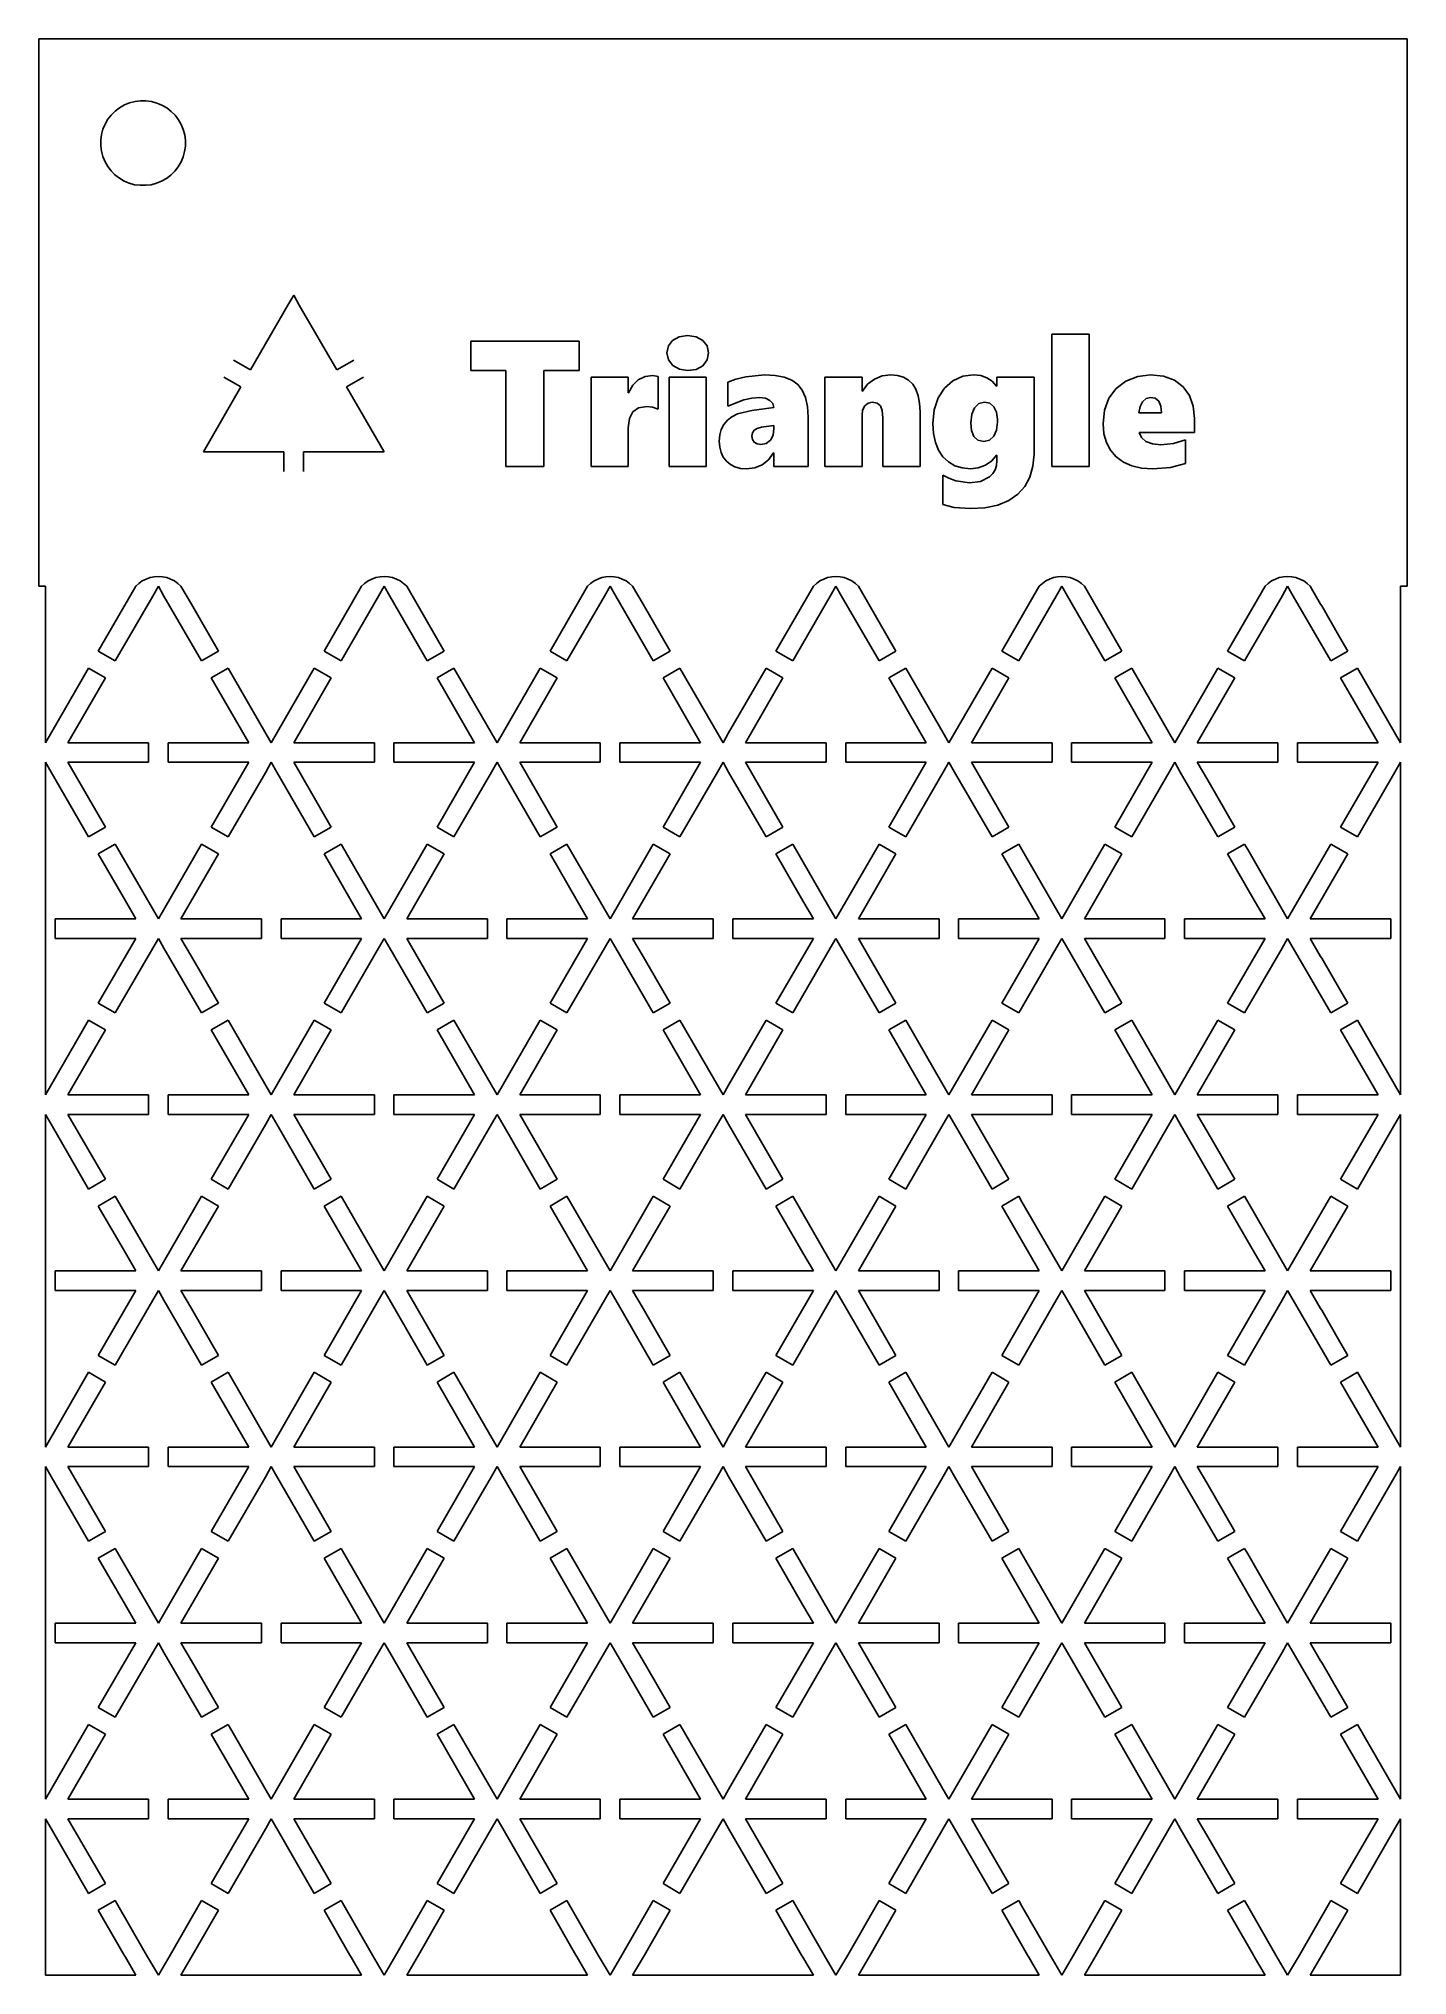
# Model space of a CAD drawing. Extents: x -52 to 52, y -74 to 74.
import ezdxf

# ---------------------------------------------------------------- set-up
doc = ezdxf.new("R2010")
doc.units = 0
doc.header["$MEASUREMENT"] = 0
doc.layers.get('0').update_dxf_attribs({"linetype": 'CONTINUOUS'})

msp = doc.modelspace()

# ---------------------------------------------------------------- linework, layer by layer
for p, q in [((-52.47, 74.24), (52.47, 74.24)), ((-52.47, 32.26), (-52.47, 74.24)), ((52.47, 32.26), (52.47, 74.24)), ((-46.91, 68.39), (-47.17, 68.06)), ((-46.61, 68.69), (-46.91, 68.39)), ((-46.27, 68.95), (-46.61, 68.69)), ((-45.9, 69.16), (-46.27, 68.95)), ((-45.5, 69.32), (-45.9, 69.16)), ((-45.09, 69.43), (-45.5, 69.32)), ((-44.67, 69.48), (-45.09, 69.43)), ((-44.25, 69.48), (-44.67, 69.48)), ((-43.83, 69.42), (-44.25, 69.48)), ((-43.42, 69.31), (-43.83, 69.42)), ((-43.02, 69.15), (-43.42, 69.31)), ((-42.66, 68.93), (-43.02, 69.15)), ((-42.32, 68.67), (-42.66, 68.93)), ((-42.02, 68.37), (-42.32, 68.67)), ((-41.76, 68.03), (-42.02, 68.37)), ((-47.66, 66.89), (-47.72, 66.47)), ((-47.55, 67.3), (-47.66, 66.89)), ((-47.38, 67.69), (-47.55, 67.3)), ((-47.17, 68.06), (-47.38, 67.69)), ((-41.55, 67.66), (-41.76, 68.03)), ((-41.39, 67.27), (-41.55, 67.66)), ((-41.28, 66.86), (-41.39, 67.27)), ((-41.23, 66.44), (-41.28, 66.86)), ((-47.72, 66.47), (-47.72, 66.04)), ((-47.72, 66.04), (-47.66, 65.62)), ((-47.66, 65.62), (-47.56, 65.21)), ((-41.4, 65.18), (-41.29, 65.59)), ((-41.29, 65.59), (-41.23, 66.01)), ((-41.23, 66.01), (-41.23, 66.44)), ((-47.56, 65.21), (-47.39, 64.81)), ((-47.39, 64.81), (-47.18, 64.45)), ((-47.18, 64.45), (-46.93, 64.11)), ((-46.93, 64.11), (-46.63, 63.81)), ((-42.34, 63.79), (-42.04, 64.09)), ((-42.04, 64.09), (-41.78, 64.42)), ((-41.78, 64.42), (-41.56, 64.79)), ((-41.56, 64.79), (-41.4, 65.18)), ((-46.63, 63.81), (-46.29, 63.55)), ((-46.29, 63.55), (-45.92, 63.33)), ((-45.92, 63.33), (-45.53, 63.17)), ((-45.53, 63.17), (-45.12, 63.05)), ((-45.12, 63.05), (-44.7, 63)), ((-44.7, 63), (-44.27, 63)), ((-44.27, 63), (-43.85, 63.05)), ((-43.85, 63.05), (-43.44, 63.16)), ((-43.44, 63.16), (-43.05, 63.32)), ((-43.05, 63.32), (-42.68, 63.53)), ((-42.68, 63.53), (-42.34, 63.79)), ((-33.36, 53.82), (-36.23, 48.85)), ((-32.92, 54.57), (-33.36, 53.82)), ((-32.49, 53.82), (-32.92, 54.57)), ((-29.62, 48.85), (-32.49, 53.82)), ((-19.34, 48.79), (-19.34, 51.05)), ((-19.34, 51.05), (-11.02, 51.05)), ((-11.02, 51.05), (-11.02, 48.79)), ((-4.3, 50.15), (-4.19, 50.69)), ((-4.19, 50.69), (-3.86, 51.11)), ((-3.86, 51.11), (-3.36, 51.38)), ((-3.36, 51.38), (-2.71, 51.48)), ((-2.71, 51.48), (-2.06, 51.38)), ((-2.06, 51.38), (-1.55, 51.11)), ((-1.55, 51.11), (-1.22, 50.69)), ((-1.22, 50.69), (-1.11, 50.15)), ((25.22, 41.44), (25.22, 51.6)), ((25.22, 51.6), (28.08, 51.6)), ((28.08, 51.6), (28.08, 41.44)), ((-37.53, 49.6), (-36.23, 48.85)), ((-29.62, 48.85), (-28.32, 49.6)), ((-4.18, 49.62), (-4.3, 50.15)), ((-3.85, 49.19), (-4.18, 49.62)), ((-3.34, 48.9), (-3.85, 49.19)), ((-1.55, 49.17), (-2.06, 48.89)), ((-1.22, 49.61), (-1.55, 49.17)), ((-1.11, 50.15), (-1.22, 49.61)), ((-36.98, 47.55), (-39.85, 42.57)), ((-38.28, 48.3), (-36.98, 47.55)), ((-28.87, 47.55), (-27.57, 48.3)), ((-25.99, 42.57), (-28.87, 47.55)), ((-16.65, 48.79), (-19.34, 48.79)), ((-16.65, 41.44), (-16.65, 48.79)), ((-13.74, 48.79), (-13.74, 41.44)), ((-11.02, 48.79), (-13.74, 48.79)), ((-10.12, 41.44), (-10.12, 48.3)), ((-10.12, 48.3), (-7.27, 48.3)), ((-7.27, 48.3), (-7.27, 47.1)), ((-7.24, 47.1), (-6.92, 47.67)), ((-6.92, 47.67), (-6.5, 48.08)), ((-6.5, 48.08), (-5.97, 48.34)), ((-5.97, 48.34), (-5.37, 48.42)), ((-5.37, 48.42), (-4.96, 48.34)), ((-4.96, 48.34), (-4.96, 45.85)), ((-4.14, 41.44), (-4.14, 48.3)), ((-4.14, 48.3), (-1.28, 48.3)), ((-2.71, 48.8), (-3.34, 48.9)), ((-2.06, 48.89), (-2.71, 48.8)), ((-1.28, 48.3), (-1.28, 41.44)), ((0.36, 47.92), (0.99, 48.14)), ((0.36, 46.06), (0.36, 47.92)), ((0.99, 48.14), (1.75, 48.32)), ((1.75, 48.32), (3.19, 48.47)), ((3.19, 48.47), (4, 48.42)), ((4, 48.42), (4.7, 48.28)), ((4.7, 48.28), (5.27, 48.05)), ((5.27, 48.05), (5.73, 47.72)), ((5.73, 47.72), (6.07, 47.29)), ((7.8, 41.44), (7.8, 48.3)), ((7.8, 48.3), (10.66, 48.3)), ((10.66, 48.3), (10.66, 47.23)), ((10.69, 47.23), (11.09, 47.75)), ((11.09, 47.75), (11.61, 48.15)), ((11.61, 48.15), (12.21, 48.39)), ((12.21, 48.39), (12.86, 48.47)), ((12.86, 48.47), (13.39, 48.43)), ((13.39, 48.43), (13.85, 48.29)), ((13.85, 48.29), (14.23, 48.07)), ((14.23, 48.07), (14.55, 47.76)), ((14.55, 47.76), (14.8, 47.36)), ((16.98, 47.45), (17.62, 48.01)), ((17.62, 48.01), (18.38, 48.36)), ((18.38, 48.36), (19.2, 48.47)), ((19.2, 48.47), (19.76, 48.42)), ((19.76, 48.42), (20.24, 48.25)), ((20.24, 48.25), (20.65, 47.98)), ((20.65, 47.98), (20.98, 47.59)), ((20.98, 47.59), (21, 47.59)), ((21, 47.59), (21, 48.3)), ((21, 48.3), (23.85, 48.3)), ((23.85, 48.3), (23.85, 42.39)), ((30.14, 47.42), (30.89, 47.99)), ((30.89, 47.99), (31.8, 48.35)), ((31.8, 48.35), (32.79, 48.47)), ((32.79, 48.47), (33.78, 48.37)), ((33.78, 48.37), (34.62, 48.05)), ((34.62, 48.05), (35.28, 47.56)), ((35.28, 47.56), (35.77, 46.89)), ((-7.27, 47.1), (-7.24, 47.1)), ((-5.85, 46.05), (-6.47, 45.95)), ((-5.4, 45.99), (-5.85, 46.05)), ((1.61, 46.56), (0.36, 46.06)), ((2.21, 46.68), (1.61, 46.56)), ((2.79, 46.72), (2.21, 46.68)), ((3.25, 46.67), (2.79, 46.72)), ((3.6, 46.51), (3.25, 46.67)), ((3.83, 46.26), (3.6, 46.51)), ((3.91, 45.96), (3.83, 46.26)), ((6.07, 47.29), (6.32, 46.72)), ((6.32, 46.72), (6.47, 46.04)), ((6.47, 46.04), (6.52, 45.22)), ((10.66, 47.23), (10.69, 47.23)), ((10.87, 46.09), (10.71, 45.76)), ((11.12, 46.31), (10.87, 46.09)), ((11.44, 46.38), (11.12, 46.31)), ((11.81, 46.31), (11.44, 46.38)), ((12.07, 46.1), (11.81, 46.31)), ((12.21, 45.73), (12.07, 46.1)), ((14.8, 47.36), (14.97, 46.87)), ((14.97, 46.87), (15.08, 46.29)), ((15.08, 46.29), (15.11, 45.63)), ((16.2, 45.78), (16.5, 46.7)), ((16.5, 46.7), (16.98, 47.45)), ((19.62, 46.27), (19.29, 45.95)), ((20.06, 46.38), (19.62, 46.27)), ((20.46, 46.29), (20.06, 46.38)), ((20.78, 46.02), (20.46, 46.29)), ((29.26, 45.76), (29.59, 46.67)), ((29.59, 46.67), (30.14, 47.42)), ((31.99, 46.04), (31.9, 45.55)), ((32.18, 46.41), (31.99, 46.04)), ((32.45, 46.66), (32.18, 46.41)), ((32.78, 46.74), (32.45, 46.66)), ((33.15, 46.67), (32.78, 46.74)), ((33.42, 46.44), (33.15, 46.67)), ((33.58, 46.07), (33.42, 46.44)), ((33.63, 45.55), (33.58, 46.07)), ((35.77, 46.89), (36.06, 46.07)), ((36.06, 46.07), (36.16, 45.13)), ((-7.18, 45.13), (-7.27, 44.41)), ((-6.91, 45.64), (-7.18, 45.13)), ((-6.47, 45.95), (-6.91, 45.64)), ((-4.96, 45.85), (-5.4, 45.99)), ((-0.13, 44.29), (0.06, 44.67)), ((0.06, 44.67), (0.34, 44.99)), ((0.34, 44.99), (0.69, 45.25)), ((0.69, 45.25), (1.11, 45.47)), ((1.11, 45.47), (2.2, 45.73)), ((2.2, 45.73), (3.91, 45.96)), ((3.91, 44.58), (2.94, 44.45)), ((3.91, 44.32), (3.91, 44.58)), ((6.52, 45.22), (6.52, 41.44)), ((10.71, 45.76), (10.66, 45.35)), ((10.66, 45.35), (10.66, 41.44)), ((12.26, 45.18), (12.21, 45.73)), ((12.26, 41.44), (12.26, 45.18)), ((15.11, 45.63), (15.11, 41.44)), ((16.1, 44.73), (16.2, 45.78)), ((16.15, 43.97), (16.1, 44.73)), ((19.07, 45.45), (19, 44.8)), ((19, 44.8), (19.06, 44.21)), ((19.29, 45.95), (19.07, 45.45)), ((20.98, 45.61), (20.78, 46.02)), ((21.05, 45.06), (20.98, 45.61)), ((20.98, 44.23), (21.05, 44.83)), ((21.05, 44.83), (21.05, 45.06)), ((29.15, 44.71), (29.26, 45.76)), ((29.21, 43.95), (29.15, 44.71)), ((31.9, 45.55), (33.63, 45.55)), ((36.16, 45.13), (36.16, 44.06)), ((-7.27, 44.41), (-7.27, 41.44)), ((-0.29, 43.39), (-0.25, 43.87)), ((-0.25, 42.93), (-0.29, 43.39)), ((-0.25, 43.87), (-0.13, 44.29)), ((2.26, 44.02), (2.22, 43.77)), ((2.22, 43.77), (2.26, 43.51)), ((2.4, 44.22), (2.26, 44.02)), ((2.26, 43.51), (2.39, 43.31)), ((2.39, 43.31), (2.61, 43.17)), ((2.62, 44.36), (2.4, 44.22)), ((2.61, 43.17), (2.9, 43.13)), ((2.94, 44.45), (2.62, 44.36)), ((2.9, 43.13), (3.31, 43.21)), ((3.31, 43.21), (3.63, 43.46)), ((3.63, 43.46), (3.84, 43.84)), ((3.84, 43.84), (3.91, 44.32)), ((16.29, 43.29), (16.15, 43.97)), ((16.53, 42.69), (16.29, 43.29)), ((19.06, 44.21), (19.24, 43.75)), ((19.24, 43.75), (19.55, 43.46)), ((19.55, 43.46), (20, 43.36)), ((20, 43.36), (20.44, 43.46)), ((20.44, 43.46), (20.77, 43.76)), ((20.77, 43.76), (20.98, 44.23)), ((29.4, 43.28), (29.21, 43.95)), ((29.71, 42.69), (29.4, 43.28)), ((31.91, 44.06), (32.08, 43.66)), ((36.16, 44.06), (31.91, 44.06)), ((32.08, 43.66), (32.42, 43.36)), ((32.42, 43.36), (32.93, 43.17)), ((32.93, 43.17), (33.58, 43.11)), ((33.58, 43.11), (34.55, 43.21)), ((34.55, 43.21), (35.47, 43.49)), ((35.47, 43.49), (35.47, 41.68)), ((-39.85, 42.57), (-33.67, 42.57)), ((-33.67, 42.57), (-33.67, 41.07)), ((-32.17, 42.57), (-32.17, 41.07)), ((-32.17, 42.57), (-25.99, 42.57)), ((-0.15, 42.52), (-0.25, 42.93)), ((0.02, 42.16), (-0.15, 42.52)), ((0.26, 41.84), (0.02, 42.16)), ((0.57, 41.59), (0.26, 41.84)), ((0.92, 41.41), (0.57, 41.59)), ((3.49, 41.95), (3.01, 41.57)), ((3.88, 42.48), (3.49, 41.95)), ((3.91, 42.48), (3.88, 42.48)), ((3.91, 41.44), (3.91, 42.48)), ((16.87, 42.19), (16.53, 42.69)), ((17.29, 41.79), (16.87, 42.19)), ((17.78, 41.5), (17.29, 41.79)), ((20.61, 41.88), (20.13, 41.55)), ((20.98, 42.3), (20.61, 41.88)), ((20.97, 41.51), (21, 41.88)), ((21, 42.3), (20.98, 42.3)), ((21, 41.88), (21, 42.3)), ((23.85, 42.39), (23.77, 41.46)), ((30.15, 42.19), (29.71, 42.69)), ((30.7, 41.78), (30.15, 42.19)), ((31.35, 41.5), (30.7, 41.78)), ((35.47, 41.68), (34.32, 41.37)), ((-13.74, 41.44), (-16.65, 41.44)), ((-7.27, 41.44), (-10.12, 41.44)), ((-1.28, 41.44), (-4.14, 41.44)), ((1.33, 41.3), (0.92, 41.41)), ((1.79, 41.27), (1.33, 41.3)), ((2.45, 41.34), (1.79, 41.27)), ((3.01, 41.57), (2.45, 41.34)), ((6.52, 41.44), (3.91, 41.44)), ((10.66, 41.44), (7.8, 41.44)), ((15.11, 41.44), (12.26, 41.44)), ((16.86, 38.54), (16.86, 40.78)), ((16.86, 40.78), (17.32, 40.54)), ((17.32, 40.54), (17.86, 40.35)), ((18.34, 41.33), (17.78, 41.5)), ((17.86, 40.35), (18.89, 40.19)), ((18.97, 41.27), (18.34, 41.33)), ((18.89, 40.19), (19.75, 40.3)), ((19.57, 41.34), (18.97, 41.27)), ((20.13, 41.55), (19.57, 41.34)), ((19.75, 40.3), (20.43, 40.65)), ((20.43, 40.65), (20.68, 40.9)), ((20.68, 40.9), (20.86, 41.19)), ((20.86, 41.19), (20.97, 41.51)), ((23.54, 40.63), (23.15, 39.92)), ((23.77, 41.46), (23.54, 40.63)), ((28.08, 41.44), (25.22, 41.44)), ((32.1, 41.32), (31.35, 41.5)), ((32.95, 41.27), (32.1, 41.32)), ((34.32, 41.37), (32.95, 41.27)), ((21.91, 38.83), (21.07, 38.48)), ((22.6, 39.31), (21.91, 38.83)), ((23.15, 39.92), (22.6, 39.31)), ((17.72, 38.31), (16.86, 38.54)), ((18.97, 38.21), (17.72, 38.31)), ((20.09, 38.28), (18.97, 38.21)), ((21.07, 38.48), (20.09, 38.28)), ((-44.8, 32.48), (-44.53, 32.67)), ((-44.53, 32.67), (-44.24, 32.81)), ((-44.24, 32.81), (-43.94, 32.92)), ((-43.94, 32.92), (-43.62, 32.99)), ((-43.62, 32.99), (-43.3, 33.01)), ((-43.3, 33.01), (-42.98, 32.99)), ((-42.98, 32.99), (-42.66, 32.92)), ((-42.66, 32.92), (-42.36, 32.81)), ((-42.36, 32.81), (-42.07, 32.67)), ((-42.07, 32.67), (-41.81, 32.48)), ((-27.48, 32.48), (-27.21, 32.67)), ((-27.21, 32.67), (-26.92, 32.81)), ((-26.92, 32.81), (-26.62, 32.92)), ((-26.62, 32.92), (-26.3, 32.99)), ((-26.3, 32.99), (-25.98, 33.01)), ((-25.98, 33.01), (-25.66, 32.99)), ((-25.66, 32.99), (-25.34, 32.92)), ((-25.34, 32.92), (-25.04, 32.81)), ((-25.04, 32.81), (-24.75, 32.67)), ((-24.75, 32.67), (-24.49, 32.48)), ((-10.16, 32.48), (-9.89, 32.67)), ((-9.89, 32.67), (-9.6, 32.81)), ((-9.6, 32.81), (-9.3, 32.92)), ((-9.3, 32.92), (-8.98, 32.99)), ((-8.98, 32.99), (-8.66, 33.01)), ((-8.66, 33.01), (-8.34, 32.99)), ((-8.34, 32.99), (-8.02, 32.92)), ((-8.02, 32.92), (-7.72, 32.81)), ((-7.72, 32.81), (-7.43, 32.67)), ((-7.43, 32.67), (-7.16, 32.48)), ((7.16, 32.48), (7.43, 32.67)), ((7.43, 32.67), (7.72, 32.81)), ((7.72, 32.81), (8.02, 32.92)), ((8.02, 32.92), (8.34, 32.99)), ((8.34, 32.99), (8.66, 33.01)), ((8.66, 33.01), (8.98, 32.99)), ((8.98, 32.99), (9.3, 32.92)), ((9.3, 32.92), (9.6, 32.81)), ((9.6, 32.81), (9.89, 32.67)), ((9.89, 32.67), (10.16, 32.48)), ((24.49, 32.48), (24.75, 32.67)), ((24.75, 32.67), (25.04, 32.81)), ((25.04, 32.81), (25.34, 32.92)), ((25.34, 32.92), (25.66, 32.99)), ((25.66, 32.99), (25.98, 33.01)), ((25.98, 33.01), (26.3, 32.99)), ((26.3, 32.99), (26.62, 32.92)), ((26.62, 32.92), (26.92, 32.81)), ((26.92, 32.81), (27.21, 32.67)), ((27.21, 32.67), (27.48, 32.48)), ((41.81, 32.48), (42.07, 32.67)), ((42.07, 32.67), (42.36, 32.81)), ((42.36, 32.81), (42.66, 32.92)), ((42.66, 32.92), (42.98, 32.99)), ((42.98, 32.99), (43.3, 33.01)), ((43.3, 33.01), (43.62, 32.99)), ((43.62, 32.99), (43.94, 32.92)), ((43.94, 32.92), (44.24, 32.81)), ((44.24, 32.81), (44.53, 32.67)), ((44.53, 32.67), (44.8, 32.48)), ((-51.96, 32.26), (-52.47, 32.26)), ((-51.96, 20.26), (-51.96, 32.26)), ((-47.91, 27.29), (-45.03, 32.26)), ((-43.73, 31.51), (-46.61, 26.54)), ((-45.03, 32.26), (-44.8, 32.48)), ((-43.3, 32.26), (-43.73, 31.51)), ((-42.87, 31.51), (-43.3, 32.26)), ((-40, 26.54), (-42.87, 31.51)), ((-41.81, 32.48), (-41.57, 32.26)), ((-41.57, 32.26), (-40.77, 30.88)), ((-30.59, 27.29), (-27.71, 32.26)), ((-26.41, 31.51), (-29.29, 26.54)), ((-27.71, 32.26), (-27.48, 32.48)), ((-25.98, 32.26), (-26.41, 31.51)), ((-25.55, 31.51), (-25.98, 32.26)), ((-22.68, 26.54), (-25.55, 31.51)), ((-24.49, 32.48), (-24.25, 32.26)), ((-24.25, 32.26), (-23.45, 30.88)), ((-13.26, 27.29), (-10.39, 32.26)), ((-9.09, 31.51), (-11.97, 26.54)), ((-10.39, 32.26), (-10.16, 32.48)), ((-8.66, 32.26), (-9.09, 31.51)), ((-8.23, 31.51), (-8.66, 32.26)), ((-5.35, 26.54), (-8.23, 31.51)), ((-7.16, 32.48), (-6.93, 32.26)), ((-6.93, 32.26), (-6.13, 30.88)), ((4.06, 27.29), (6.93, 32.26)), ((8.23, 31.51), (5.35, 26.54)), ((6.93, 32.26), (7.16, 32.48)), ((8.66, 32.26), (8.23, 31.51)), ((9.09, 31.51), (8.66, 32.26)), ((11.97, 26.54), (9.09, 31.51)), ((10.16, 32.48), (10.39, 32.26)), ((10.39, 32.26), (11.19, 30.88)), ((21.38, 27.29), (24.25, 32.26)), ((25.55, 31.51), (22.68, 26.54)), ((24.25, 32.26), (24.49, 32.48)), ((25.98, 32.26), (25.55, 31.51)), ((26.41, 31.51), (25.98, 32.26)), ((29.29, 26.54), (26.41, 31.51)), ((27.48, 32.48), (27.71, 32.26)), ((27.71, 32.26), (28.51, 30.88)), ((38.7, 27.29), (41.57, 32.26)), ((42.87, 31.51), (40, 26.54)), ((41.57, 32.26), (41.81, 32.48)), ((43.3, 32.26), (42.87, 31.51)), ((43.73, 31.51), (43.3, 32.26)), ((46.61, 26.54), (43.73, 31.51)), ((44.8, 32.48), (45.03, 32.26)), ((45.03, 32.26), (45.83, 30.88)), ((51.96, 20.26), (51.96, 32.26)), ((51.96, 32.26), (52.47, 32.26)), ((-40.77, 30.88), (-38.7, 27.29)), ((-23.45, 30.88), (-21.38, 27.29)), ((-6.13, 30.88), (-4.06, 27.29)), ((11.19, 30.88), (13.26, 27.29)), ((28.51, 30.88), (30.59, 27.29)), ((45.83, 30.88), (45.91, 30.75)), ((45.91, 30.75), (47.29, 28.34)), ((47.29, 28.34), (47.91, 27.29)), ((-47.91, 27.29), (-46.61, 26.54)), ((-40, 26.54), (-38.7, 27.29)), ((-30.59, 27.29), (-29.29, 26.54)), ((-22.68, 26.54), (-21.38, 27.29)), ((-13.26, 27.29), (-11.97, 26.54)), ((-5.35, 26.54), (-4.06, 27.29)), ((4.06, 27.29), (5.35, 26.54)), ((11.97, 26.54), (13.26, 27.29)), ((21.38, 27.29), (22.68, 26.54)), ((29.29, 26.54), (30.59, 27.29)), ((38.7, 27.29), (40, 26.54)), ((46.61, 26.54), (47.91, 27.29)), ((-51.96, 20.26), (-48.66, 25.99)), ((-48.66, 25.99), (-47.36, 25.24)), ((-39.25, 25.24), (-37.95, 25.99)), ((-37.95, 25.99), (-34.64, 20.26)), ((-34.64, 20.26), (-31.34, 25.99)), ((-31.34, 25.99), (-30.04, 25.24)), ((-21.93, 25.24), (-20.63, 25.99)), ((-20.63, 25.99), (-17.32, 20.26)), ((-17.32, 20.26), (-14.01, 25.99)), ((-14.01, 25.99), (-12.72, 25.24)), ((-4.6, 25.24), (-3.31, 25.99)), ((-3.31, 25.99), (0, 20.26)), ((0.43, 21.01), (3.31, 25.99)), ((3.31, 25.99), (4.6, 25.24)), ((12.72, 25.24), (14.01, 25.99)), ((14.01, 25.99), (16.89, 21.01)), ((17.32, 20.26), (20.63, 25.99)), ((20.63, 25.99), (21.93, 25.24)), ((30.04, 25.24), (31.34, 25.99)), ((31.34, 25.99), (34.64, 20.26)), ((34.64, 20.26), (37.95, 25.99)), ((37.95, 25.99), (39.25, 25.24)), ((47.36, 25.24), (48.66, 25.99)), ((48.66, 25.99), (51.96, 20.26)), ((-47.36, 25.24), (-50.23, 20.26)), ((-36.37, 20.26), (-39.25, 25.24)), ((-30.04, 25.24), (-32.91, 20.26)), ((-19.05, 20.26), (-21.93, 25.24)), ((-12.72, 25.24), (-15.59, 20.26)), ((-1.73, 20.26), (-4.6, 25.24)), ((4.6, 25.24), (1.73, 20.26)), ((15.59, 20.26), (12.72, 25.24)), ((21.93, 25.24), (19.05, 20.26)), ((32.91, 20.26), (30.04, 25.24)), ((39.25, 25.24), (36.37, 20.26)), ((50.23, 20.26), (47.36, 25.24)), ((0, 20.26), (0.43, 21.01)), ((16.89, 21.01), (17.32, 20.26)), ((-50.23, 20.26), (-44.05, 20.26)), ((-44.05, 20.26), (-44.05, 18.76)), ((-42.55, 20.26), (-42.55, 18.76)), ((-42.55, 20.26), (-36.37, 20.26)), ((-32.91, 20.26), (-26.73, 20.26)), ((-26.73, 20.26), (-26.73, 18.76)), ((-25.23, 20.26), (-19.05, 20.26)), ((-25.23, 20.26), (-25.23, 18.76)), ((-15.59, 20.26), (-9.41, 20.26)), ((-9.41, 20.26), (-9.41, 18.76)), ((-7.91, 20.26), (-7.91, 18.76)), ((-7.91, 20.26), (-1.73, 20.26)), ((1.73, 20.26), (7.91, 20.26)), ((7.91, 20.26), (7.91, 18.76)), ((9.41, 20.26), (15.59, 20.26)), ((9.41, 20.26), (9.41, 18.76)), ((19.05, 20.26), (25.23, 20.26)), ((25.23, 20.26), (25.23, 18.76)), ((26.73, 20.26), (26.73, 18.76)), ((26.73, 20.26), (32.91, 20.26)), ((36.37, 20.26), (42.55, 20.26)), ((42.55, 20.26), (42.55, 18.76)), ((44.05, 20.26), (44.05, 18.76)), ((44.05, 20.26), (50.23, 20.26)), ((-51.53, 18.01), (-51.96, 18.76)), ((-51.96, -6.74), (-51.96, 18.76)), ((-48.66, 13.04), (-51.53, 18.01)), ((-50.23, 18.76), (-47.36, 13.79)), ((-44.05, 18.76), (-50.23, 18.76)), ((-36.37, 18.76), (-42.55, 18.76)), ((-39.25, 13.79), (-36.37, 18.76)), ((-35.07, 18.01), (-37.95, 13.04)), ((-34.64, 18.76), (-35.07, 18.01)), ((-34.21, 18.01), (-34.64, 18.76)), ((-31.34, 13.04), (-34.21, 18.01)), ((-32.91, 18.76), (-30.04, 13.79)), ((-26.73, 18.76), (-32.91, 18.76)), ((-19.05, 18.76), (-25.23, 18.76)), ((-21.93, 13.79), (-19.05, 18.76)), ((-17.75, 18.01), (-20.63, 13.04)), ((-17.32, 18.76), (-17.75, 18.01)), ((-16.89, 18.01), (-17.32, 18.76)), ((-14.01, 13.04), (-16.89, 18.01)), ((-9.41, 18.76), (-15.59, 18.76)), ((-15.59, 18.76), (-12.72, 13.79)), ((-1.73, 18.76), (-7.91, 18.76)), ((-4.6, 13.79), (-1.73, 18.76)), ((-0.43, 18.01), (-3.31, 13.04)), ((0, 18.76), (-0.43, 18.01)), ((0.43, 18.01), (0, 18.76)), ((3.31, 13.04), (0.43, 18.01)), ((1.73, 18.76), (4.6, 13.79)), ((7.91, 18.76), (1.73, 18.76)), ((15.59, 18.76), (9.41, 18.76)), ((12.72, 13.79), (15.59, 18.76)), ((16.89, 18.01), (14.01, 13.04)), ((17.32, 18.76), (16.89, 18.01)), ((17.75, 18.01), (17.32, 18.76)), ((20.63, 13.04), (17.75, 18.01)), ((19.05, 18.76), (19.85, 17.38)), ((25.23, 18.76), (19.05, 18.76)), ((32.91, 18.76), (26.73, 18.76)), ((30.04, 13.79), (32.91, 18.76)), ((34.21, 18.01), (31.34, 13.04)), ((34.64, 18.76), (34.21, 18.01)), ((35.07, 18.01), (34.64, 18.76)), ((37.95, 13.04), (35.07, 18.01)), ((36.37, 18.76), (37.17, 17.38)), ((42.55, 18.76), (36.37, 18.76)), ((50.23, 18.76), (44.05, 18.76)), ((47.36, 13.79), (50.23, 18.76)), ((51.53, 18.01), (48.66, 13.04)), ((51.96, 18.76), (51.53, 18.01)), ((51.96, -6.74), (51.96, 18.76)), ((19.85, 17.38), (21.93, 13.79)), ((37.17, 17.38), (39.25, 13.79)), ((-48.66, 13.04), (-47.36, 13.79)), ((-37.95, 13.04), (-39.25, 13.79)), ((-31.34, 13.04), (-30.04, 13.79)), ((-20.63, 13.04), (-21.93, 13.79)), ((-14.01, 13.04), (-12.72, 13.79)), ((-3.31, 13.04), (-4.6, 13.79)), ((3.31, 13.04), (4.6, 13.79)), ((14.01, 13.04), (12.72, 13.79)), ((20.63, 13.04), (21.93, 13.79)), ((31.34, 13.04), (30.04, 13.79)), ((37.95, 13.04), (39.25, 13.79)), ((48.66, 13.04), (47.36, 13.79)), ((-47.91, 11.74), (-46.61, 12.49)), ((-46.61, 12.49), (-43.3, 6.76)), ((-43.3, 6.76), (-40, 12.49)), ((-40, 12.49), (-38.7, 11.74)), ((-30.59, 11.74), (-29.29, 12.49)), ((-29.29, 12.49), (-25.98, 6.76)), ((-25.98, 6.76), (-22.68, 12.49)), ((-22.68, 12.49), (-21.38, 11.74)), ((-13.26, 11.74), (-11.97, 12.49)), ((-11.97, 12.49), (-8.66, 6.76)), ((-8.23, 7.51), (-5.35, 12.49)), ((-5.35, 12.49), (-4.06, 11.74)), ((4.06, 11.74), (5.35, 12.49)), ((5.35, 12.49), (8.23, 7.51)), ((8.66, 6.76), (11.97, 12.49)), ((11.97, 12.49), (13.26, 11.74)), ((21.38, 11.74), (22.68, 12.49)), ((22.68, 12.49), (22.92, 12.07)), ((22.92, 12.07), (25.98, 6.76)), ((25.98, 6.76), (29.29, 12.49)), ((29.29, 12.49), (30.59, 11.74)), ((38.7, 11.74), (40, 12.49)), ((40, 12.49), (40.24, 12.07)), ((40.24, 12.07), (43.3, 6.76)), ((43.3, 6.76), (46.61, 12.49)), ((46.61, 12.49), (47.91, 11.74)), ((-45.83, 8.14), (-47.91, 11.74)), ((-38.7, 11.74), (-41.57, 6.76)), ((-28.51, 8.14), (-30.59, 11.74)), ((-21.38, 11.74), (-24.25, 6.76)), ((-11.19, 8.14), (-13.26, 11.74)), ((-4.06, 11.74), (-6.93, 6.76)), ((6.13, 8.14), (4.06, 11.74)), ((13.26, 11.74), (10.39, 6.76)), ((23.45, 8.14), (21.38, 11.74)), ((30.59, 11.74), (27.71, 6.76)), ((40.77, 8.14), (38.7, 11.74)), ((47.91, 11.74), (45.03, 6.76)), ((-45.03, 6.76), (-45.83, 8.14)), ((-27.71, 6.76), (-28.51, 8.14)), ((-10.39, 6.76), (-11.19, 8.14)), ((-8.66, 6.76), (-8.23, 7.51)), ((6.93, 6.76), (6.13, 8.14)), ((8.23, 7.51), (8.66, 6.76)), ((24.25, 6.76), (23.45, 8.14)), ((41.57, 6.76), (40.77, 8.14)), ((-51.21, 5.26), (-51.21, 6.76)), ((-51.21, 6.76), (-45.03, 6.76)), ((-41.57, 6.76), (-35.39, 6.76)), ((-35.39, 6.76), (-35.39, 5.26)), ((-33.89, 6.76), (-27.71, 6.76)), ((-33.89, 5.26), (-33.89, 6.76)), ((-24.25, 6.76), (-18.07, 6.76)), ((-18.07, 6.76), (-18.07, 5.26)), ((-16.57, 6.76), (-10.39, 6.76)), ((-16.57, 5.26), (-16.57, 6.76)), ((-6.93, 6.76), (-0.75, 6.76)), ((-0.75, 6.76), (-0.75, 5.26)), ((0.75, 5.26), (0.75, 6.76)), ((0.75, 6.76), (6.93, 6.76)), ((10.39, 6.76), (16.57, 6.76)), ((16.57, 6.76), (16.57, 5.26)), ((18.07, 5.26), (18.07, 6.76)), ((18.07, 6.76), (24.25, 6.76)), ((27.71, 6.76), (33.89, 6.76)), ((33.89, 6.76), (33.89, 5.26)), ((35.39, 5.26), (35.39, 6.76)), ((35.39, 6.76), (41.57, 6.76)), ((45.03, 6.76), (51.21, 6.76)), ((51.21, 6.76), (51.21, 5.26)), ((-45.03, 5.26), (-51.21, 5.26)), ((-47.91, 0.29), (-45.03, 5.26)), ((-43.73, 4.51), (-46.61, -0.46)), ((-43.3, 5.26), (-43.73, 4.51)), ((-42.87, 4.51), (-43.3, 5.26)), ((-40, -0.46), (-42.87, 4.51)), ((-41.57, 5.26), (-40.77, 3.88)), ((-35.39, 5.26), (-41.57, 5.26)), ((-27.71, 5.26), (-33.89, 5.26)), ((-30.59, 0.29), (-27.71, 5.26)), ((-26.41, 4.51), (-29.29, -0.46)), ((-25.98, 5.26), (-26.41, 4.51)), ((-25.55, 4.51), (-25.98, 5.26)), ((-22.68, -0.46), (-25.55, 4.51)), ((-24.25, 5.26), (-23.45, 3.88)), ((-18.07, 5.26), (-24.25, 5.26)), ((-10.39, 5.26), (-16.57, 5.26)), ((-13.26, 0.29), (-10.39, 5.26)), ((-9.09, 4.51), (-11.97, -0.46)), ((-8.66, 5.26), (-9.09, 4.51)), ((-8.23, 4.51), (-8.66, 5.26)), ((-5.35, -0.46), (-8.23, 4.51)), ((-6.93, 5.26), (-6.13, 3.88)), ((-0.75, 5.26), (-6.93, 5.26)), ((6.93, 5.26), (0.75, 5.26)), ((4.06, 0.29), (6.93, 5.26)), ((8.23, 4.51), (5.35, -0.46)), ((8.66, 5.26), (8.23, 4.51)), ((9.09, 4.51), (8.66, 5.26)), ((11.97, -0.46), (9.09, 4.51)), ((10.39, 5.26), (11.19, 3.88)), ((16.57, 5.26), (10.39, 5.26)), ((24.25, 5.26), (18.07, 5.26)), ((21.38, 0.29), (24.25, 5.26)), ((25.55, 4.51), (22.68, -0.46)), ((25.98, 5.26), (25.55, 4.51)), ((26.41, 4.51), (25.98, 5.26)), ((29.29, -0.46), (26.41, 4.51)), ((27.71, 5.26), (28.51, 3.88)), ((33.89, 5.26), (27.71, 5.26)), ((41.57, 5.26), (35.39, 5.26)), ((38.7, 0.29), (41.57, 5.26)), ((42.87, 4.51), (40, -0.46)), ((43.3, 5.26), (42.87, 4.51)), ((43.73, 4.51), (43.3, 5.26)), ((46.61, -0.46), (43.73, 4.51)), ((45.03, 5.26), (45.83, 3.88)), ((47.29, 5.26), (45.03, 5.26)), ((51.21, 5.26), (47.29, 5.26)), ((-40.77, 3.88), (-38.7, 0.29)), ((-23.45, 3.88), (-21.38, 0.29)), ((-6.13, 3.88), (-4.06, 0.29)), ((11.19, 3.88), (13.26, 0.29)), ((28.51, 3.88), (30.59, 0.29)), ((45.83, 3.88), (45.91, 3.75)), ((45.91, 3.75), (47.29, 1.34)), ((-47.91, 0.29), (-46.61, -0.46)), ((-40, -0.46), (-38.7, 0.29)), ((-30.59, 0.29), (-29.29, -0.46)), ((-22.68, -0.46), (-21.38, 0.29)), ((-13.26, 0.29), (-11.97, -0.46)), ((-5.35, -0.46), (-4.06, 0.29)), ((4.06, 0.29), (5.35, -0.46)), ((11.97, -0.46), (13.26, 0.29)), ((21.38, 0.29), (22.68, -0.46)), ((29.29, -0.46), (30.59, 0.29)), ((38.7, 0.29), (40, -0.46)), ((46.61, -0.46), (47.91, 0.29)), ((47.29, 1.34), (47.91, 0.29)), ((-51.96, -6.74), (-48.66, -1.01)), ((-48.66, -1.01), (-47.36, -1.76)), ((-39.25, -1.76), (-37.95, -1.01)), ((-37.95, -1.01), (-34.64, -6.74)), ((-34.64, -6.74), (-31.34, -1.01)), ((-31.34, -1.01), (-30.04, -1.76)), ((-21.93, -1.76), (-20.63, -1.01)), ((-20.63, -1.01), (-17.32, -6.74)), ((-17.32, -6.74), (-14.01, -1.01)), ((-14.01, -1.01), (-12.72, -1.76)), ((-4.6, -1.76), (-3.31, -1.01)), ((-3.31, -1.01), (0, -6.74)), ((0.43, -5.99), (3.31, -1.01)), ((3.31, -1.01), (4.6, -1.76)), ((12.72, -1.76), (14.01, -1.01)), ((14.01, -1.01), (16.89, -5.99)), ((17.32, -6.74), (20.63, -1.01)), ((20.63, -1.01), (21.93, -1.76)), ((30.04, -1.76), (31.34, -1.01)), ((31.34, -1.01), (34.64, -6.74)), ((34.64, -6.74), (37.95, -1.01)), ((37.95, -1.01), (39.25, -1.76)), ((47.36, -1.76), (48.66, -1.01)), ((48.66, -1.01), (51.96, -6.74)), ((-47.36, -1.76), (-50.23, -6.74)), ((-36.37, -6.74), (-39.25, -1.76)), ((-30.04, -1.76), (-32.91, -6.74)), ((-19.05, -6.74), (-21.93, -1.76)), ((-12.72, -1.76), (-15.59, -6.74)), ((-1.73, -6.74), (-4.6, -1.76)), ((4.6, -1.76), (1.73, -6.74)), ((15.59, -6.74), (12.72, -1.76)), ((21.93, -1.76), (19.05, -6.74)), ((32.91, -6.74), (30.04, -1.76)), ((39.25, -1.76), (36.37, -6.74)), ((50.23, -6.74), (47.36, -1.76)), ((-50.23, -6.74), (-44.05, -6.74)), ((-44.05, -6.74), (-44.05, -8.24)), ((-42.55, -6.74), (-42.55, -8.24)), ((-42.55, -6.74), (-36.37, -6.74)), ((-32.91, -6.74), (-26.73, -6.74)), ((-26.73, -6.74), (-26.73, -8.24)), ((-25.23, -6.74), (-19.05, -6.74)), ((-25.23, -6.74), (-25.23, -8.24)), ((-15.59, -6.74), (-9.41, -6.74)), ((-9.41, -6.74), (-9.41, -8.24)), ((-7.91, -6.74), (-7.91, -8.24)), ((-7.91, -6.74), (-1.73, -6.74)), ((0, -6.74), (0.43, -5.99)), ((1.73, -6.74), (7.91, -6.74)), ((7.91, -6.74), (7.91, -8.24)), ((9.41, -6.74), (15.59, -6.74)), ((9.41, -6.74), (9.41, -8.24)), ((16.89, -5.99), (17.32, -6.74)), ((19.05, -6.74), (25.23, -6.74)), ((25.23, -6.74), (25.23, -8.24)), ((26.73, -6.74), (26.73, -8.24)), ((26.73, -6.74), (32.91, -6.74)), ((36.37, -6.74), (42.55, -6.74)), ((42.55, -6.74), (42.55, -8.24)), ((44.05, -6.74), (50.23, -6.74)), ((44.05, -6.74), (44.05, -8.24)), ((-51.53, -8.99), (-51.96, -8.24)), ((-51.96, -8.24), (-51.96, -24.16)), ((-50.23, -8.24), (-47.36, -13.21)), ((-44.05, -8.24), (-50.23, -8.24)), ((-36.37, -8.24), (-42.55, -8.24)), ((-39.25, -13.21), (-36.37, -8.24)), ((-34.64, -8.24), (-35.07, -8.99)), ((-34.21, -8.99), (-34.64, -8.24)), ((-26.73, -8.24), (-32.91, -8.24)), ((-32.91, -8.24), (-30.04, -13.21)), ((-19.05, -8.24), (-25.23, -8.24)), ((-21.93, -13.21), (-19.05, -8.24)), ((-17.32, -8.24), (-17.75, -8.99)), ((-16.89, -8.99), (-17.32, -8.24)), ((-9.41, -8.24), (-15.59, -8.24)), ((-15.59, -8.24), (-12.72, -13.21)), ((-1.73, -8.24), (-7.91, -8.24)), ((-4.6, -13.21), (-1.73, -8.24)), ((0, -8.24), (-0.43, -8.99)), ((0.43, -8.99), (0, -8.24)), ((7.91, -8.24), (1.73, -8.24)), ((1.73, -8.24), (4.6, -13.21)), ((15.59, -8.24), (9.41, -8.24)), ((12.72, -13.21), (15.59, -8.24)), ((17.32, -8.24), (16.89, -8.99)), ((17.75, -8.99), (17.32, -8.24)), ((25.23, -8.24), (19.05, -8.24)), ((19.05, -8.24), (19.85, -9.62)), ((32.91, -8.24), (26.73, -8.24)), ((30.04, -13.21), (32.91, -8.24)), ((34.64, -8.24), (34.21, -8.99)), ((35.07, -8.99), (34.64, -8.24)), ((42.55, -8.24), (36.37, -8.24)), ((36.37, -8.24), (37.17, -9.62)), ((50.23, -8.24), (44.05, -8.24)), ((47.36, -13.21), (50.23, -8.24)), ((51.96, -8.24), (51.53, -8.99)), ((51.96, -8.24), (51.96, -24.16)), ((-48.66, -13.96), (-51.53, -8.99)), ((-35.07, -8.99), (-37.95, -13.96)), ((-31.34, -13.96), (-34.21, -8.99)), ((-17.75, -8.99), (-20.63, -13.96)), ((-14.01, -13.96), (-16.89, -8.99)), ((-0.43, -8.99), (-3.31, -13.96)), ((3.31, -13.96), (0.43, -8.99)), ((16.89, -8.99), (14.01, -13.96)), ((20.63, -13.96), (17.75, -8.99)), ((19.85, -9.62), (21.93, -13.21)), ((34.21, -8.99), (31.34, -13.96)), ((37.95, -13.96), (35.07, -8.99)), ((37.17, -9.62), (39.25, -13.21)), ((51.53, -8.99), (48.66, -13.96)), ((-48.66, -13.96), (-47.36, -13.21)), ((-37.95, -13.96), (-39.25, -13.21)), ((-31.34, -13.96), (-30.04, -13.21)), ((-20.63, -13.96), (-21.93, -13.21)), ((-14.01, -13.96), (-12.72, -13.21)), ((-3.31, -13.96), (-4.6, -13.21)), ((3.31, -13.96), (4.6, -13.21)), ((14.01, -13.96), (12.72, -13.21)), ((20.63, -13.96), (21.93, -13.21)), ((31.34, -13.96), (30.04, -13.21)), ((37.95, -13.96), (39.25, -13.21)), ((48.66, -13.96), (47.36, -13.21)), ((-47.91, -15.26), (-46.61, -14.51)), ((-46.61, -14.51), (-43.3, -20.24)), ((-43.3, -20.24), (-40, -14.51)), ((-40, -14.51), (-38.7, -15.26)), ((-30.59, -15.26), (-29.29, -14.51)), ((-29.29, -14.51), (-25.98, -20.24)), ((-25.98, -20.24), (-22.68, -14.51)), ((-22.68, -14.51), (-21.38, -15.26)), ((-13.26, -15.26), (-11.97, -14.51)), ((-11.97, -14.51), (-8.66, -20.24)), ((-8.23, -19.49), (-5.35, -14.51)), ((-5.35, -14.51), (-4.06, -15.26)), ((4.06, -15.26), (5.35, -14.51)), ((5.35, -14.51), (8.23, -19.49)), ((8.66, -20.24), (11.97, -14.51)), ((11.97, -14.51), (13.26, -15.26)), ((21.38, -15.26), (22.68, -14.51)), ((22.68, -14.51), (22.92, -14.93)), ((25.98, -20.24), (29.29, -14.51)), ((29.29, -14.51), (30.59, -15.26)), ((38.7, -15.26), (40, -14.51)), ((40, -14.51), (40.24, -14.93)), ((43.3, -20.24), (46.61, -14.51)), ((46.61, -14.51), (47.91, -15.26)), ((-45.83, -18.86), (-47.91, -15.26)), ((-38.7, -15.26), (-41.57, -20.24)), ((-28.51, -18.86), (-30.59, -15.26)), ((-21.38, -15.26), (-24.25, -20.24)), ((-11.19, -18.86), (-13.26, -15.26)), ((-4.06, -15.26), (-6.93, -20.24)), ((6.13, -18.86), (4.06, -15.26)), ((13.26, -15.26), (10.39, -20.24)), ((23.45, -18.86), (21.38, -15.26)), ((22.92, -14.93), (25.98, -20.24)), ((30.59, -15.26), (27.71, -20.24)), ((40.77, -18.86), (38.7, -15.26)), ((40.24, -14.93), (43.3, -20.24)), ((47.91, -15.26), (45.03, -20.24)), ((-45.03, -20.24), (-45.83, -18.86)), ((-27.71, -20.24), (-28.51, -18.86)), ((-10.39, -20.24), (-11.19, -18.86)), ((6.93, -20.24), (6.13, -18.86)), ((24.25, -20.24), (23.45, -18.86)), ((41.57, -20.24), (40.77, -18.86)), ((-51.21, -21.74), (-51.21, -20.24)), ((-51.21, -20.24), (-45.03, -20.24)), ((-41.57, -20.24), (-35.39, -20.24)), ((-35.39, -20.24), (-35.39, -21.74)), ((-33.89, -20.24), (-27.71, -20.24)), ((-33.89, -21.74), (-33.89, -20.24)), ((-24.25, -20.24), (-18.07, -20.24)), ((-18.07, -20.24), (-18.07, -21.74)), ((-16.57, -20.24), (-10.39, -20.24)), ((-16.57, -21.74), (-16.57, -20.24)), ((-8.66, -20.24), (-8.23, -19.49)), ((-6.93, -20.24), (-0.75, -20.24)), ((-0.75, -20.24), (-0.75, -21.74)), ((0.75, -20.24), (6.93, -20.24)), ((0.75, -21.74), (0.75, -20.24)), ((8.23, -19.49), (8.66, -20.24)), ((10.39, -20.24), (16.57, -20.24)), ((16.57, -20.24), (16.57, -21.74)), ((18.07, -21.74), (18.07, -20.24)), ((18.07, -20.24), (24.25, -20.24)), ((27.71, -20.24), (33.89, -20.24)), ((33.89, -20.24), (33.89, -21.74)), ((35.39, -20.24), (41.57, -20.24)), ((35.39, -21.74), (35.39, -20.24)), ((45.03, -20.24), (51.21, -20.24)), ((51.21, -20.24), (51.21, -21.74)), ((-45.03, -21.74), (-51.21, -21.74)), ((-47.91, -26.71), (-45.03, -21.74)), ((-43.3, -21.74), (-43.73, -22.49)), ((-42.87, -22.49), (-43.3, -21.74)), ((-41.57, -21.74), (-40.77, -23.12)), ((-35.39, -21.74), (-41.57, -21.74)), ((-27.71, -21.74), (-33.89, -21.74)), ((-30.59, -26.71), (-27.71, -21.74)), ((-25.98, -21.74), (-26.41, -22.49)), ((-25.55, -22.49), (-25.98, -21.74)), ((-18.07, -21.74), (-24.25, -21.74)), ((-24.25, -21.74), (-23.45, -23.12)), ((-10.39, -21.74), (-16.57, -21.74)), ((-13.26, -26.71), (-10.39, -21.74)), ((-8.66, -21.74), (-9.09, -22.49)), ((-8.23, -22.49), (-8.66, -21.74)), ((-6.93, -21.74), (-6.13, -23.12)), ((-0.75, -21.74), (-6.93, -21.74)), ((6.93, -21.74), (0.75, -21.74)), ((4.06, -26.71), (6.93, -21.74)), ((8.66, -21.74), (8.23, -22.49)), ((9.09, -22.49), (8.66, -21.74)), ((10.39, -21.74), (11.19, -23.12)), ((16.57, -21.74), (10.39, -21.74)), ((24.25, -21.74), (18.07, -21.74)), ((21.38, -26.71), (24.25, -21.74)), ((25.98, -21.74), (25.55, -22.49)), ((26.41, -22.49), (25.98, -21.74)), ((27.71, -21.74), (28.51, -23.12)), ((33.89, -21.74), (27.71, -21.74)), ((41.57, -21.74), (35.39, -21.74)), ((38.7, -26.71), (41.57, -21.74)), ((43.3, -21.74), (42.87, -22.49)), ((43.73, -22.49), (43.3, -21.74)), ((47.29, -21.74), (45.03, -21.74)), ((45.03, -21.74), (45.83, -23.12)), ((51.21, -21.74), (47.29, -21.74)), ((-43.73, -22.49), (-46.61, -27.46)), ((-40, -27.46), (-42.87, -22.49)), ((-40.77, -23.12), (-38.7, -26.71)), ((-26.41, -22.49), (-29.29, -27.46)), ((-22.68, -27.46), (-25.55, -22.49)), ((-23.45, -23.12), (-21.38, -26.71)), ((-9.09, -22.49), (-11.97, -27.46)), ((-5.35, -27.46), (-8.23, -22.49)), ((-6.13, -23.12), (-4.06, -26.71)), ((8.23, -22.49), (5.35, -27.46)), ((11.97, -27.46), (9.09, -22.49)), ((11.19, -23.12), (13.26, -26.71)), ((25.55, -22.49), (22.68, -27.46)), ((29.29, -27.46), (26.41, -22.49)), ((28.51, -23.12), (30.59, -26.71)), ((42.87, -22.49), (40, -27.46)), ((46.61, -27.46), (43.73, -22.49)), ((45.83, -23.12), (45.91, -23.25)), ((45.91, -23.25), (47.29, -25.66)), ((-51.96, -24.16), (-51.96, -33.74)), ((51.96, -24.16), (51.96, -33.74)), ((-47.91, -26.71), (-46.61, -27.46)), ((-40, -27.46), (-38.7, -26.71)), ((-30.59, -26.71), (-29.29, -27.46)), ((-22.68, -27.46), (-21.38, -26.71)), ((-13.26, -26.71), (-11.97, -27.46)), ((-5.35, -27.46), (-4.06, -26.71)), ((4.06, -26.71), (5.35, -27.46)), ((11.97, -27.46), (13.26, -26.71)), ((21.38, -26.71), (22.68, -27.46)), ((29.29, -27.46), (30.59, -26.71)), ((38.7, -26.71), (40, -27.46)), ((46.61, -27.46), (47.91, -26.71)), ((47.29, -25.66), (47.91, -26.71)), ((-51.96, -33.74), (-48.66, -28.01)), ((-48.66, -28.01), (-47.36, -28.76)), ((-39.25, -28.76), (-37.95, -28.01)), ((-37.95, -28.01), (-34.64, -33.74)), ((-34.64, -33.74), (-31.34, -28.01)), ((-31.34, -28.01), (-30.04, -28.76)), ((-21.93, -28.76), (-20.63, -28.01)), ((-20.63, -28.01), (-17.32, -33.74)), ((-17.32, -33.74), (-14.01, -28.01)), ((-14.01, -28.01), (-12.72, -28.76)), ((-4.6, -28.76), (-3.31, -28.01)), ((-3.31, -28.01), (0, -33.74)), ((0.43, -32.99), (3.31, -28.01)), ((3.31, -28.01), (4.6, -28.76)), ((12.72, -28.76), (14.01, -28.01)), ((14.01, -28.01), (16.89, -32.99)), ((17.32, -33.74), (20.63, -28.01)), ((20.63, -28.01), (21.93, -28.76)), ((30.04, -28.76), (31.34, -28.01)), ((31.34, -28.01), (34.64, -33.74)), ((34.64, -33.74), (37.95, -28.01)), ((37.95, -28.01), (39.25, -28.76)), ((47.36, -28.76), (48.66, -28.01)), ((48.66, -28.01), (51.96, -33.74)), ((-47.36, -28.76), (-50.23, -33.74)), ((-36.37, -33.74), (-39.25, -28.76)), ((-30.04, -28.76), (-32.91, -33.74)), ((-19.05, -33.74), (-21.93, -28.76)), ((-12.72, -28.76), (-15.59, -33.74)), ((-1.73, -33.74), (-4.6, -28.76)), ((4.6, -28.76), (1.73, -33.74)), ((15.59, -33.74), (12.72, -28.76)), ((21.93, -28.76), (19.05, -33.74)), ((32.91, -33.74), (30.04, -28.76)), ((39.25, -28.76), (36.37, -33.74)), ((50.23, -33.74), (47.36, -28.76)), ((-50.23, -33.74), (-44.05, -33.74)), ((-44.05, -33.74), (-44.05, -35.24)), ((-42.55, -33.74), (-42.55, -35.24)), ((-42.55, -33.74), (-36.37, -33.74)), ((-32.91, -33.74), (-26.73, -33.74)), ((-26.73, -33.74), (-26.73, -35.24)), ((-25.23, -33.74), (-25.23, -35.24)), ((-25.23, -33.74), (-19.05, -33.74)), ((-15.59, -33.74), (-9.41, -33.74)), ((-9.41, -33.74), (-9.41, -35.24)), ((-7.91, -33.74), (-7.91, -35.24)), ((-7.91, -33.74), (-1.73, -33.74)), ((0, -33.74), (0.43, -32.99)), ((1.73, -33.74), (7.91, -33.74)), ((7.91, -33.74), (7.91, -35.24)), ((9.41, -33.74), (15.59, -33.74)), ((9.41, -33.74), (9.41, -35.24)), ((16.89, -32.99), (17.32, -33.74)), ((19.05, -33.74), (25.23, -33.74)), ((25.23, -33.74), (25.23, -35.24)), ((26.73, -33.74), (26.73, -35.24)), ((26.73, -33.74), (32.91, -33.74)), ((36.37, -33.74), (42.55, -33.74)), ((42.55, -33.74), (42.55, -35.24)), ((44.05, -33.74), (50.23, -33.74)), ((44.05, -33.74), (44.05, -35.24)), ((-51.53, -35.99), (-51.96, -35.24)), ((-51.96, -35.24), (-51.96, -51.16)), ((-50.23, -35.24), (-47.36, -40.21)), ((-44.05, -35.24), (-50.23, -35.24)), ((-36.37, -35.24), (-42.55, -35.24)), ((-39.25, -40.21), (-36.37, -35.24)), ((-34.64, -35.24), (-35.07, -35.99)), ((-34.21, -35.99), (-34.64, -35.24)), ((-32.91, -35.24), (-30.04, -40.21)), ((-26.73, -35.24), (-32.91, -35.24)), ((-19.05, -35.24), (-25.23, -35.24)), ((-21.93, -40.21), (-19.05, -35.24)), ((-17.32, -35.24), (-17.75, -35.99)), ((-16.89, -35.99), (-17.32, -35.24)), ((-9.41, -35.24), (-15.59, -35.24)), ((-15.59, -35.24), (-12.72, -40.21)), ((-1.73, -35.24), (-7.91, -35.24)), ((-4.6, -40.21), (-1.73, -35.24)), ((0, -35.24), (-0.43, -35.99)), ((0.43, -35.99), (0, -35.24)), ((7.91, -35.24), (1.73, -35.24)), ((1.73, -35.24), (4.6, -40.21)), ((15.59, -35.24), (9.41, -35.24)), ((12.72, -40.21), (15.59, -35.24)), ((17.32, -35.24), (16.89, -35.99)), ((17.75, -35.99), (17.32, -35.24)), ((19.05, -35.24), (19.85, -36.62)), ((25.23, -35.24), (19.05, -35.24)), ((32.91, -35.24), (26.73, -35.24)), ((30.04, -40.21), (32.91, -35.24)), ((34.64, -35.24), (34.21, -35.99)), ((35.07, -35.99), (34.64, -35.24)), ((36.37, -35.24), (37.17, -36.62)), ((42.55, -35.24), (36.37, -35.24)), ((50.23, -35.24), (44.05, -35.24)), ((47.36, -40.21), (50.23, -35.24)), ((51.96, -35.24), (51.53, -35.99)), ((51.96, -35.24), (51.96, -51.16)), ((-48.66, -40.96), (-51.53, -35.99)), ((-35.07, -35.99), (-37.95, -40.96)), ((-31.34, -40.96), (-34.21, -35.99)), ((-17.75, -35.99), (-20.63, -40.96)), ((-14.01, -40.96), (-16.89, -35.99)), ((-0.43, -35.99), (-3.31, -40.96)), ((3.31, -40.96), (0.43, -35.99)), ((16.89, -35.99), (14.01, -40.96)), ((20.63, -40.96), (17.75, -35.99)), ((19.85, -36.62), (21.93, -40.21)), ((34.21, -35.99), (31.34, -40.96)), ((37.95, -40.96), (35.07, -35.99)), ((37.17, -36.62), (39.25, -40.21)), ((51.53, -35.99), (48.66, -40.96)), ((-48.66, -40.96), (-47.36, -40.21)), ((-47.91, -42.26), (-46.61, -41.51)), ((-46.61, -41.51), (-43.3, -47.24)), ((-43.3, -47.24), (-40, -41.51)), ((-40, -41.51), (-38.7, -42.26)), ((-37.95, -40.96), (-39.25, -40.21)), ((-31.34, -40.96), (-30.04, -40.21)), ((-30.59, -42.26), (-29.29, -41.51)), ((-29.29, -41.51), (-25.98, -47.24)), ((-25.98, -47.24), (-22.68, -41.51)), ((-22.68, -41.51), (-21.38, -42.26)), ((-20.63, -40.96), (-21.93, -40.21)), ((-14.01, -40.96), (-12.72, -40.21)), ((-13.26, -42.26), (-11.97, -41.51)), ((-11.97, -41.51), (-8.66, -47.24)), ((-8.23, -46.49), (-5.35, -41.51)), ((-5.35, -41.51), (-4.06, -42.26)), ((-3.31, -40.96), (-4.6, -40.21)), ((3.31, -40.96), (4.6, -40.21)), ((4.06, -42.26), (5.35, -41.51)), ((5.35, -41.51), (8.23, -46.49)), ((8.66, -47.24), (11.97, -41.51)), ((11.97, -41.51), (13.26, -42.26)), ((14.01, -40.96), (12.72, -40.21)), ((20.63, -40.96), (21.93, -40.21)), ((21.38, -42.26), (22.68, -41.51)), ((22.68, -41.51), (22.92, -41.93)), ((25.98, -47.24), (29.29, -41.51)), ((29.29, -41.51), (30.59, -42.26)), ((31.34, -40.96), (30.04, -40.21)), ((37.95, -40.96), (39.25, -40.21)), ((38.7, -42.26), (40, -41.51)), ((40, -41.51), (40.24, -41.93)), ((43.3, -47.24), (46.61, -41.51)), ((46.61, -41.51), (47.91, -42.26)), ((48.66, -40.96), (47.36, -40.21)), ((-45.83, -45.86), (-47.91, -42.26)), ((-38.7, -42.26), (-41.57, -47.24)), ((-28.51, -45.86), (-30.59, -42.26)), ((-21.38, -42.26), (-24.25, -47.24)), ((-11.19, -45.86), (-13.26, -42.26)), ((-4.06, -42.26), (-6.93, -47.24)), ((6.13, -45.86), (4.06, -42.26)), ((13.26, -42.26), (10.39, -47.24)), ((23.45, -45.86), (21.38, -42.26)), ((22.92, -41.93), (25.98, -47.24)), ((30.59, -42.26), (27.71, -47.24)), ((40.77, -45.86), (38.7, -42.26)), ((40.24, -41.93), (43.3, -47.24)), ((47.91, -42.26), (45.03, -47.24)), ((-45.03, -47.24), (-45.83, -45.86)), ((-27.71, -47.24), (-28.51, -45.86)), ((-10.39, -47.24), (-11.19, -45.86)), ((6.93, -47.24), (6.13, -45.86)), ((24.25, -47.24), (23.45, -45.86)), ((41.57, -47.24), (40.77, -45.86)), ((-51.21, -47.24), (-45.03, -47.24)), ((-51.21, -48.74), (-51.21, -47.24)), ((-41.57, -47.24), (-35.39, -47.24)), ((-35.39, -47.24), (-35.39, -48.74)), ((-33.89, -47.24), (-27.71, -47.24)), ((-33.89, -48.74), (-33.89, -47.24)), ((-24.25, -47.24), (-18.07, -47.24)), ((-18.07, -47.24), (-18.07, -48.74)), ((-16.57, -48.74), (-16.57, -47.24)), ((-16.57, -47.24), (-10.39, -47.24)), ((-8.66, -47.24), (-8.23, -46.49)), ((-6.93, -47.24), (-0.75, -47.24)), ((-0.75, -47.24), (-0.75, -48.74)), ((0.75, -48.74), (0.75, -47.24)), ((0.75, -47.24), (6.93, -47.24)), ((8.23, -46.49), (8.66, -47.24)), ((10.39, -47.24), (16.57, -47.24)), ((16.57, -47.24), (16.57, -48.74)), ((18.07, -48.74), (18.07, -47.24)), ((18.07, -47.24), (24.25, -47.24)), ((27.71, -47.24), (33.89, -47.24)), ((33.89, -47.24), (33.89, -48.74)), ((35.39, -48.74), (35.39, -47.24)), ((35.39, -47.24), (41.57, -47.24)), ((45.03, -47.24), (51.21, -47.24)), ((51.21, -47.24), (51.21, -48.74)), ((-45.03, -48.74), (-51.21, -48.74)), ((-47.91, -53.71), (-45.03, -48.74)), ((-43.3, -48.74), (-43.73, -49.49)), ((-42.87, -49.49), (-43.3, -48.74)), ((-41.57, -48.74), (-40.77, -50.12)), ((-35.39, -48.74), (-41.57, -48.74)), ((-27.71, -48.74), (-33.89, -48.74)), ((-30.59, -53.71), (-27.71, -48.74)), ((-25.98, -48.74), (-26.41, -49.49)), ((-25.55, -49.49), (-25.98, -48.74)), ((-24.25, -48.74), (-23.45, -50.12)), ((-18.07, -48.74), (-24.25, -48.74)), ((-10.39, -48.74), (-16.57, -48.74)), ((-13.26, -53.71), (-10.39, -48.74)), ((-8.66, -48.74), (-9.09, -49.49)), ((-8.23, -49.49), (-8.66, -48.74)), ((-6.93, -48.74), (-6.13, -50.12)), ((-0.75, -48.74), (-6.93, -48.74)), ((6.93, -48.74), (0.75, -48.74)), ((4.06, -53.71), (6.93, -48.74)), ((8.66, -48.74), (8.23, -49.49)), ((9.09, -49.49), (8.66, -48.74)), ((10.39, -48.74), (11.19, -50.12)), ((16.57, -48.74), (10.39, -48.74)), ((24.25, -48.74), (18.07, -48.74)), ((21.38, -53.71), (24.25, -48.74)), ((25.98, -48.74), (25.55, -49.49)), ((26.41, -49.49), (25.98, -48.74)), ((27.71, -48.74), (28.51, -50.12)), ((33.89, -48.74), (27.71, -48.74)), ((41.57, -48.74), (35.39, -48.74)), ((38.7, -53.71), (41.57, -48.74)), ((43.3, -48.74), (42.87, -49.49)), ((43.73, -49.49), (43.3, -48.74)), ((47.29, -48.74), (45.03, -48.74)), ((45.03, -48.74), (45.83, -50.12)), ((51.21, -48.74), (47.29, -48.74)), ((-43.73, -49.49), (-46.61, -54.46)), ((-40, -54.46), (-42.87, -49.49)), ((-40.77, -50.12), (-38.7, -53.71)), ((-26.41, -49.49), (-29.29, -54.46)), ((-22.68, -54.46), (-25.55, -49.49)), ((-23.45, -50.12), (-21.38, -53.71)), ((-9.09, -49.49), (-11.97, -54.46)), ((-5.35, -54.46), (-8.23, -49.49)), ((-6.13, -50.12), (-4.06, -53.71)), ((8.23, -49.49), (5.35, -54.46)), ((11.97, -54.46), (9.09, -49.49)), ((11.19, -50.12), (13.26, -53.71)), ((25.55, -49.49), (22.68, -54.46)), ((29.29, -54.46), (26.41, -49.49)), ((28.51, -50.12), (30.59, -53.71)), ((42.87, -49.49), (40, -54.46)), ((46.61, -54.46), (43.73, -49.49)), ((45.83, -50.12), (45.91, -50.25)), ((45.91, -50.25), (47.29, -52.66)), ((-51.96, -51.16), (-51.96, -60.74)), ((51.96, -51.16), (51.96, -60.74)), ((47.29, -52.66), (47.91, -53.71)), ((-47.91, -53.71), (-46.61, -54.46)), ((-40, -54.46), (-38.7, -53.71)), ((-30.59, -53.71), (-29.29, -54.46)), ((-22.68, -54.46), (-21.38, -53.71)), ((-13.26, -53.71), (-11.97, -54.46)), ((-5.35, -54.46), (-4.06, -53.71)), ((4.06, -53.71), (5.35, -54.46)), ((11.97, -54.46), (13.26, -53.71)), ((21.38, -53.71), (22.68, -54.46)), ((29.29, -54.46), (30.59, -53.71)), ((38.7, -53.71), (40, -54.46)), ((46.61, -54.46), (47.91, -53.71)), ((-51.96, -60.74), (-48.66, -55.01)), ((-47.36, -55.76), (-50.23, -60.74)), ((-48.66, -55.01), (-47.36, -55.76)), ((-39.25, -55.76), (-37.95, -55.01)), ((-36.37, -60.74), (-39.25, -55.76)), ((-37.95, -55.01), (-34.64, -60.74)), ((-34.64, -60.74), (-31.34, -55.01)), ((-30.04, -55.76), (-32.91, -60.74)), ((-31.34, -55.01), (-30.04, -55.76)), ((-21.93, -55.76), (-20.63, -55.01)), ((-19.05, -60.74), (-21.93, -55.76)), ((-20.63, -55.01), (-17.32, -60.74)), ((-17.32, -60.74), (-14.01, -55.01)), ((-12.72, -55.76), (-15.59, -60.74)), ((-14.01, -55.01), (-12.72, -55.76)), ((-4.6, -55.76), (-3.31, -55.01)), ((-1.73, -60.74), (-4.6, -55.76)), ((-3.31, -55.01), (0, -60.74)), ((0.43, -59.99), (3.31, -55.01)), ((4.6, -55.76), (1.73, -60.74)), ((3.31, -55.01), (4.6, -55.76)), ((12.72, -55.76), (14.01, -55.01)), ((15.59, -60.74), (12.72, -55.76)), ((14.01, -55.01), (16.89, -59.99)), ((17.32, -60.74), (20.63, -55.01)), ((21.93, -55.76), (19.05, -60.74)), ((20.63, -55.01), (21.93, -55.76)), ((30.04, -55.76), (31.34, -55.01)), ((32.91, -60.74), (30.04, -55.76)), ((31.34, -55.01), (34.64, -60.74)), ((34.64, -60.74), (37.95, -55.01)), ((39.25, -55.76), (36.37, -60.74)), ((37.95, -55.01), (39.25, -55.76)), ((47.36, -55.76), (48.66, -55.01)), ((50.23, -60.74), (47.36, -55.76)), ((48.66, -55.01), (51.96, -60.74)), ((-50.23, -60.74), (-44.05, -60.74)), ((-44.05, -60.74), (-44.05, -62.24)), ((-42.55, -60.74), (-42.55, -62.24)), ((-42.55, -60.74), (-36.37, -60.74)), ((-32.91, -60.74), (-26.73, -60.74)), ((-26.73, -60.74), (-26.73, -62.24)), ((-25.23, -60.74), (-25.23, -62.24)), ((-25.23, -60.74), (-19.05, -60.74)), ((-15.59, -60.74), (-9.41, -60.74)), ((-9.41, -60.74), (-9.41, -62.24)), ((-7.91, -60.74), (-7.91, -62.24)), ((-7.91, -60.74), (-1.73, -60.74)), ((0, -60.74), (0.43, -59.99)), ((1.73, -60.74), (7.91, -60.74)), ((7.91, -60.74), (7.91, -62.24)), ((9.41, -60.74), (9.41, -62.24)), ((9.41, -60.74), (15.59, -60.74)), ((16.89, -59.99), (17.32, -60.74)), ((19.05, -60.74), (25.23, -60.74)), ((25.23, -60.74), (25.23, -62.24)), ((26.73, -60.74), (26.73, -62.24)), ((26.73, -60.74), (32.91, -60.74)), ((36.37, -60.74), (42.55, -60.74)), ((42.55, -60.74), (42.55, -62.24)), ((44.05, -60.74), (50.23, -60.74)), ((44.05, -60.74), (44.05, -62.24)), ((-51.53, -62.99), (-51.96, -62.24)), ((-51.96, -62.24), (-51.96, -74.24)), ((-50.23, -62.24), (-47.36, -67.21)), ((-44.05, -62.24), (-50.23, -62.24)), ((-36.37, -62.24), (-42.55, -62.24)), ((-39.25, -67.21), (-36.37, -62.24)), ((-34.64, -62.24), (-35.07, -62.99)), ((-34.21, -62.99), (-34.64, -62.24)), ((-32.91, -62.24), (-30.04, -67.21)), ((-26.73, -62.24), (-32.91, -62.24)), ((-19.05, -62.24), (-25.23, -62.24)), ((-21.93, -67.21), (-19.05, -62.24)), ((-17.32, -62.24), (-17.75, -62.99)), ((-16.89, -62.99), (-17.32, -62.24)), ((-15.59, -62.24), (-12.72, -67.21)), ((-9.41, -62.24), (-15.59, -62.24)), ((-1.73, -62.24), (-7.91, -62.24)), ((-4.6, -67.21), (-1.73, -62.24)), ((0, -62.24), (-0.43, -62.99)), ((0.43, -62.99), (0, -62.24)), ((7.91, -62.24), (1.73, -62.24)), ((1.73, -62.24), (4.6, -67.21)), ((15.59, -62.24), (9.41, -62.24)), ((12.72, -67.21), (15.59, -62.24)), ((17.32, -62.24), (16.89, -62.99)), ((17.75, -62.99), (17.32, -62.24)), ((25.23, -62.24), (19.05, -62.24)), ((19.05, -62.24), (19.85, -63.62)), ((32.91, -62.24), (26.73, -62.24)), ((30.04, -67.21), (32.91, -62.24)), ((34.64, -62.24), (34.21, -62.99)), ((35.07, -62.99), (34.64, -62.24)), ((42.55, -62.24), (36.37, -62.24)), ((36.37, -62.24), (37.17, -63.62)), ((50.23, -62.24), (44.05, -62.24)), ((47.36, -67.21), (50.23, -62.24)), ((51.96, -62.24), (51.53, -62.99)), ((51.96, -62.24), (51.96, -74.24)), ((-48.66, -67.96), (-51.53, -62.99)), ((-35.07, -62.99), (-37.95, -67.96)), ((-31.34, -67.96), (-34.21, -62.99)), ((-17.75, -62.99), (-20.63, -67.96)), ((-14.01, -67.96), (-16.89, -62.99)), ((-0.43, -62.99), (-3.31, -67.96)), ((3.31, -67.96), (0.43, -62.99)), ((16.89, -62.99), (14.01, -67.96)), ((20.63, -67.96), (17.75, -62.99)), ((19.85, -63.62), (21.93, -67.21)), ((34.21, -62.99), (31.34, -67.96)), ((37.95, -67.96), (35.07, -62.99)), ((37.17, -63.62), (39.25, -67.21)), ((51.53, -62.99), (48.66, -67.96)), ((-48.66, -67.96), (-47.36, -67.21)), ((-37.95, -67.96), (-39.25, -67.21)), ((-31.34, -67.96), (-30.04, -67.21)), ((-20.63, -67.96), (-21.93, -67.21)), ((-14.01, -67.96), (-12.72, -67.21)), ((-3.31, -67.96), (-4.6, -67.21)), ((3.31, -67.96), (4.6, -67.21)), ((14.01, -67.96), (12.72, -67.21)), ((20.63, -67.96), (21.93, -67.21)), ((31.34, -67.96), (30.04, -67.21)), ((37.95, -67.96), (39.25, -67.21)), ((48.66, -67.96), (47.36, -67.21)), ((-47.91, -69.26), (-46.61, -68.51)), ((-45.93, -72.69), (-47.91, -69.26)), ((-46.61, -68.51), (-44.2, -72.69)), ((-42.4, -72.69), (-40, -68.51)), ((-38.7, -69.26), (-40.67, -72.69)), ((-40, -68.51), (-38.7, -69.26)), ((-30.59, -69.26), (-29.29, -68.51)), ((-28.61, -72.69), (-30.59, -69.26)), ((-29.29, -68.51), (-26.88, -72.69)), ((-25.08, -72.69), (-22.68, -68.51)), ((-21.38, -69.26), (-23.35, -72.69)), ((-22.68, -68.51), (-21.38, -69.26)), ((-13.26, -69.26), (-11.97, -68.51)), ((-11.29, -72.69), (-13.26, -69.26)), ((-11.97, -68.51), (-9.56, -72.69)), ((-7.76, -72.69), (-5.35, -68.51)), ((-4.06, -69.26), (-6.03, -72.69)), ((-5.35, -68.51), (-4.06, -69.26)), ((4.06, -69.26), (5.35, -68.51)), ((6.03, -72.69), (4.06, -69.26)), ((5.35, -68.51), (7.76, -72.69)), ((9.56, -72.69), (11.97, -68.51)), ((13.26, -69.26), (11.29, -72.69)), ((11.97, -68.51), (13.26, -69.26)), ((21.38, -69.26), (22.68, -68.51)), ((23.35, -72.69), (21.38, -69.26)), ((22.68, -68.51), (22.92, -68.93)), ((22.92, -68.93), (25.08, -72.69)), ((26.88, -72.69), (29.29, -68.51)), ((30.59, -69.26), (28.61, -72.69)), ((29.29, -68.51), (30.59, -69.26)), ((38.7, -69.26), (40, -68.51)), ((40.67, -72.69), (38.7, -69.26)), ((40, -68.51), (40.24, -68.93)), ((40.24, -68.93), (42.4, -72.69)), ((44.2, -72.69), (46.61, -68.51)), ((47.91, -69.26), (45.93, -72.69)), ((46.61, -68.51), (47.91, -69.26)), ((-45.83, -72.86), (-45.93, -72.69)), ((-44.2, -72.69), (-43.3, -74.24)), ((-43.3, -74.24), (-42.4, -72.69)), ((-40.67, -72.69), (-41.57, -74.24)), ((-28.51, -72.86), (-28.61, -72.69)), ((-26.88, -72.69), (-25.98, -74.24)), ((-25.98, -74.24), (-25.08, -72.69)), ((-23.35, -72.69), (-24.25, -74.24)), ((-11.19, -72.86), (-11.29, -72.69)), ((-9.56, -72.69), (-8.66, -74.24)), ((-8.23, -73.49), (-7.76, -72.69)), ((-6.03, -72.69), (-6.93, -74.24)), ((6.13, -72.86), (6.03, -72.69)), ((7.76, -72.69), (8.23, -73.49)), ((8.66, -74.24), (9.56, -72.69)), ((11.29, -72.69), (10.39, -74.24)), ((23.45, -72.86), (23.35, -72.69)), ((25.08, -72.69), (25.98, -74.24)), ((25.98, -74.24), (26.88, -72.69)), ((28.61, -72.69), (27.71, -74.24)), ((40.77, -72.86), (40.67, -72.69)), ((42.4, -72.69), (43.3, -74.24)), ((43.3, -74.24), (44.2, -72.69)), ((45.93, -72.69), (45.03, -74.24)), ((-51.21, -74.24), (-51.96, -74.24)), ((-51.21, -74.24), (-45.03, -74.24)), ((-45.03, -74.24), (-45.83, -72.86)), ((-41.57, -74.24), (-35.39, -74.24)), ((-33.89, -74.24), (-35.39, -74.24)), ((-33.89, -74.24), (-27.71, -74.24)), ((-27.71, -74.24), (-28.51, -72.86)), ((-24.25, -74.24), (-18.07, -74.24)), ((-16.57, -74.24), (-18.07, -74.24)), ((-16.57, -74.24), (-10.39, -74.24)), ((-10.39, -74.24), (-11.19, -72.86)), ((-8.66, -74.24), (-8.23, -73.49)), ((-6.93, -74.24), (-0.75, -74.24)), ((0.75, -74.24), (-0.75, -74.24)), ((0.75, -74.24), (6.93, -74.24)), ((6.93, -74.24), (6.13, -72.86)), ((8.23, -73.49), (8.66, -74.24)), ((10.39, -74.24), (16.57, -74.24)), ((18.07, -74.24), (16.57, -74.24)), ((18.07, -74.24), (24.25, -74.24)), ((24.25, -74.24), (23.45, -72.86)), ((27.71, -74.24), (33.89, -74.24)), ((35.39, -74.24), (33.89, -74.24)), ((35.39, -74.24), (41.57, -74.24)), ((41.57, -74.24), (40.77, -72.86)), ((45.03, -74.24), (51.21, -74.24)), ((51.21, -74.24), (51.96, -74.24))]:
    msp.add_line(p, q)

doc.saveas('drawing.dxf')
